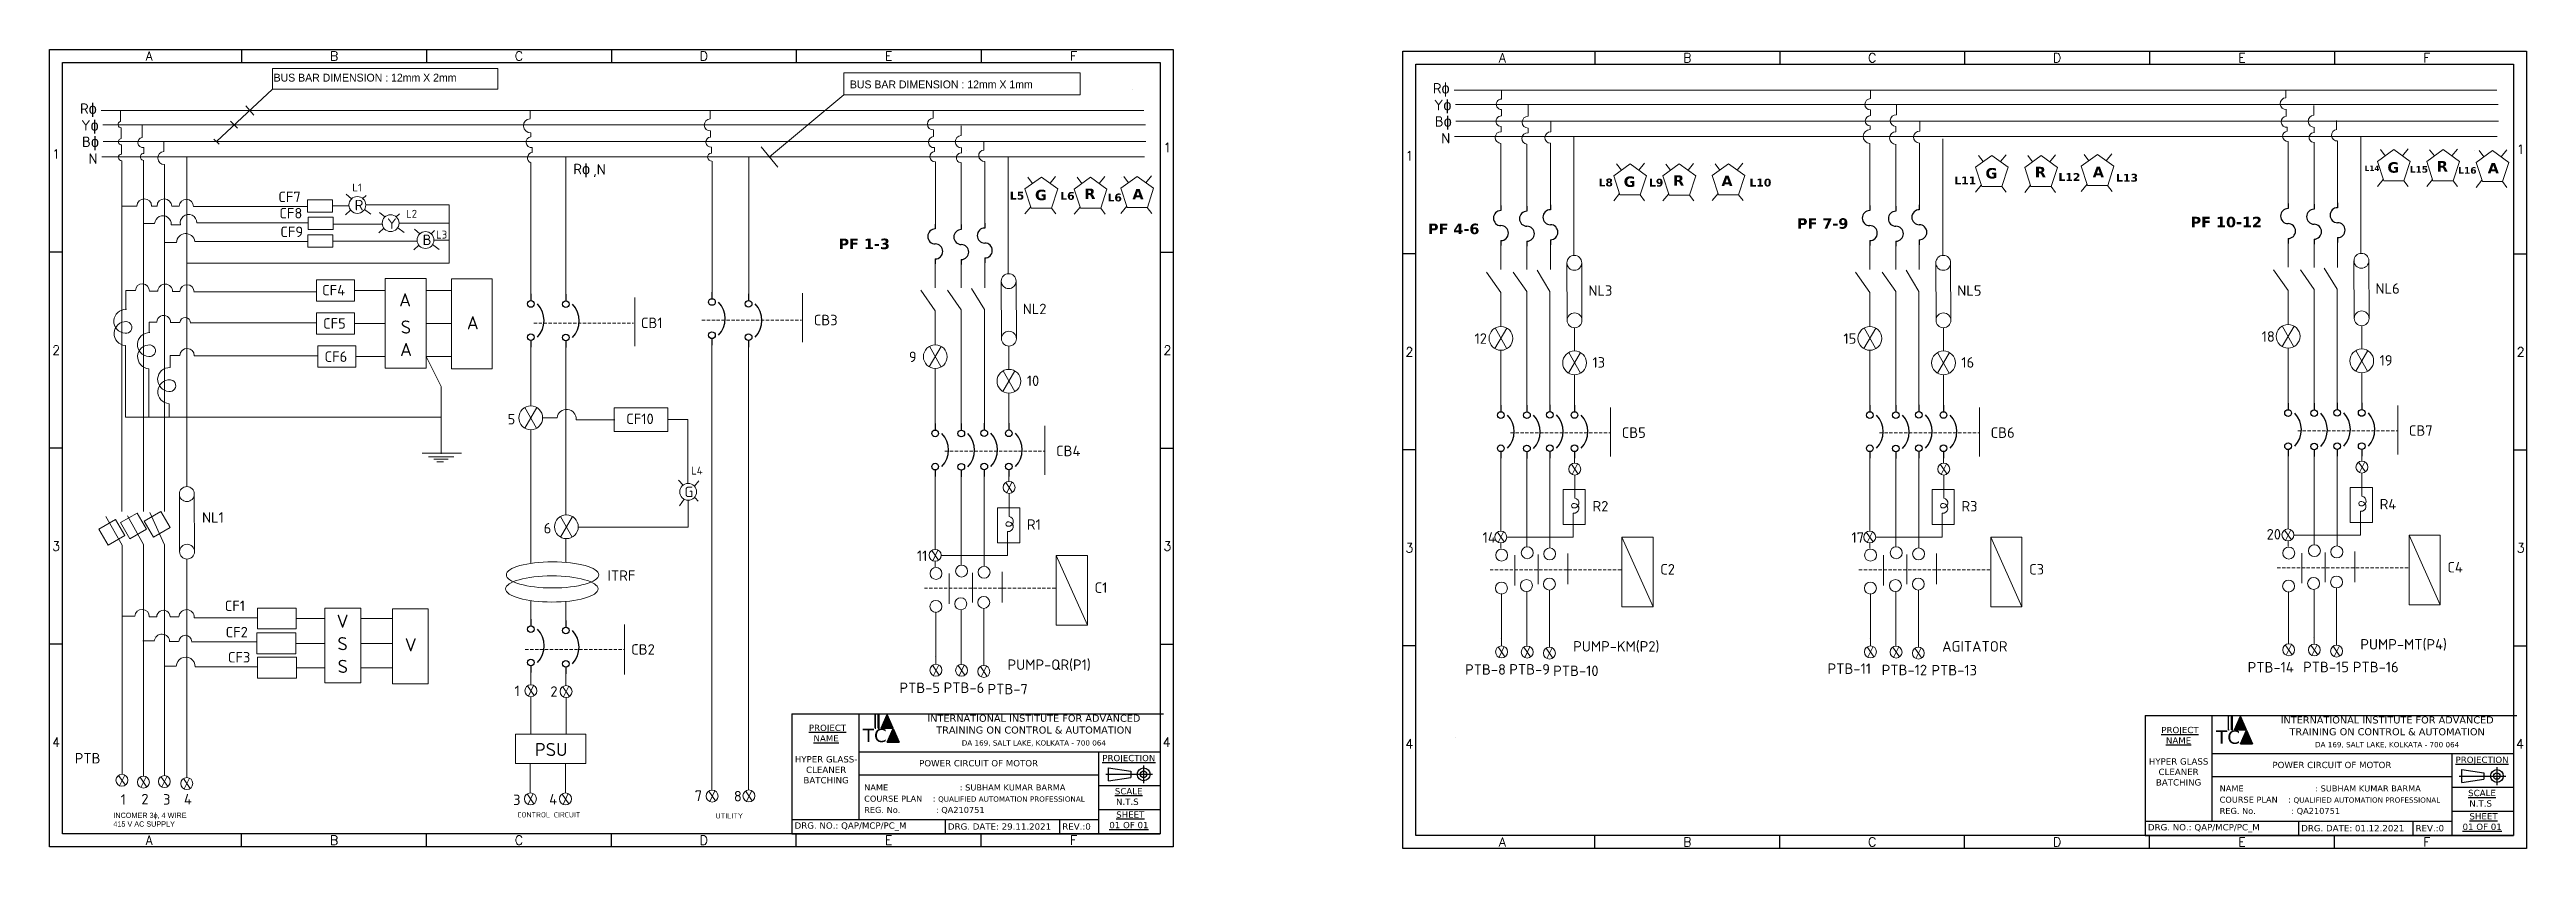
# Model space of a CAD drawing. Header units: millimetres. Extents: x -9791142 to 63260, y -4809864 to 11955173.
# Drawn here: x 38021 to 47472, y -3867 to -818 of the extents above; entities that cross this region are included whole.
import ezdxf
from ezdxf.enums import TextEntityAlignment as Align

# ---------------------------------------------------------------- set-up
doc = ezdxf.new("R2010")
doc.units = ezdxf.units.MM
doc.header["$LTSCALE"] = 5
doc.linetypes.add('DASHED', pattern=[0.75, 0.5, -0.25])
doc.styles.add('style2', font='verdana.ttf')

msp = doc.modelspace()

# ---------------------------------------------------------------- texts
at = {"color": 140, "style": 'style2'}
for p in [(41170.1, -3460.9), (46333.3, -3467.4)]:
    msp.add_text('TC', height=50.87, dxfattribs=at).set_placement(p, align=Align.CENTER)
at = {"color": 2, "char_height": 35, "attachment_point": 5, "style": 'style2'}
for s, insert, width in [('{\\Fromans|c0;A}', (38401.5, -842.5), 705.35), ('{\\Fromans|c0;B}', (39106.9, -842.5), 705.35), ('{\\Fromans|c0;C}', (39812.2, -842.5), 705.35), ('{\\Fromans|c0;D}', (40517.6, -842.5), 705.35), ('{\\Fromans|c0;E}', (41222.9, -842.5), 705.35), ('\\pxqc;{\\Fromans|c0;F}', (41928.3, -842.5), 705.35), ('{\\Fromans|c0;A}', (43564.7, -849), 705.35), ('{\\Fromans|c0;B}', (44270, -849), 705.35), ('{\\Fromans|c0;C}', (44975.4, -849), 705.35), ('{\\Fromans|c0;D}', (45680.7, -849), 705.35), ('{\\Fromans|c0;E}', (46386.1, -849), 705.35), ('\\pxqc;{\\Fromans|c0;F}', (47091.4, -849), 705.35), ('{\\Fromans|c0;1}', (38046.4, -1216.6), 50), ('{\\Fromans|c0;1}', (42286.3, -1191.6), 50), ('{\\Fromans|c0;1}', (43209.5, -1223.2), 50), ('{\\Fromans|c0;1}', (47449.5, -1198.2), 50), ('{\\Fromans|c0;2}', (38046.4, -1964.9), 50), ('{\\Fromans|c0;2}', (42286.3, -1964.9), 50), ('{\\Fromans|c0;2}', (43209.5, -1971.4), 50), ('{\\Fromans|c0;2}', (47449.5, -1971.4), 50), ('{\\Fromans|c0;3}', (38046.4, -2713.1), 50), ('{\\Fromans|c0;3}', (42286.3, -2713.1), 50), ('{\\Fromans|c0;3}', (43209.5, -2719.7), 50), ('{\\Fromans|c0;3}', (47449.5, -2719.7), 50), ('{\\Fromans|c0;4}', (38046.4, -3461.4), 50), ('{\\Fromans|c0;4}', (42283.5, -3461.4), 50), ('{\\Fromans|c0;4}', (43209.5, -3467.9), 50), ('{\\Fromans|c0;4}', (47446.6, -3467.9), 50), ('{\\Fromans|c0;A}', (38401.5, -3835.5), 705.35), ('{\\Fromans|c0;B}', (39106.9, -3835.5), 705.35), ('{\\Fromans|c0;C}', (39812.2, -3835.5), 705.35), ('{\\Fromans|c0;D}', (40517.6, -3835.5), 705.35), ('{\\Fromans|c0;E}', (41222.9, -3835.5), 705.35), ('\\pxqc;{\\Fromans|c0;F}', (41928.3, -3835.5), 705.35), ('{\\Fromans|c0;A}', (43564.7, -3842), 705.35), ('{\\Fromans|c0;B}', (44270, -3842), 705.35), ('{\\Fromans|c0;C}', (44975.4, -3842), 705.35), ('{\\Fromans|c0;D}', (45680.7, -3842), 705.35), ('{\\Fromans|c0;E}', (46386.1, -3842), 705.35), ('\\pxqc;{\\Fromans|c0;F}', (47091.4, -3842), 705.35)]:
    msp.add_mtext(s, dxfattribs=dict(at, insert=insert, width=width))
at = {"lineweight": 9, "ltscale": 5, "attachment_point": 1}
for s, width, insert, char_height in [('BUS BAR DIMENSION : 12mm X 2mm', 875.322, (38876.3, -909.9), 30), ('BUS BAR DIMENSION : 12mm X 1mm', 875.322, (41074.8, -935.7), 30), ('{\\fISOCPEUR|b1|i0|c0|p34;Rɸ}', 22.558, (43299, -945.4), 40), ('{\\fISOCPEUR|b1|i0|c0|p34;Rɸ}', 22.558, (38137.7, -1023.1), 40), ('{\\fISOCPEUR|b1|i0|c0|p34;Yɸ}', 22.558, (43303.1, -1009.3), 40), ('{\\fISOCPEUR|b1|i0|c0|p34;Yɸ}', 22.558, (38141.9, -1087), 40), ('{\\fISOCPEUR|b1|i0|c0|p34;Bɸ}', 22.558, (43306.3, -1071.9), 40), ('{\\fISOCPEUR|b1|i0|c0|p34;Bɸ}', 22.558, (38145, -1149.6), 40), ('{\\fISOCPEUR|b1|i0|c0|p34;N}', 22.558, (38170, -1214.1), 40), ('{\\fISOCPEUR|b1|i0|c0|p34;N}', 22.558, (43331.3, -1136.4), 40), ('{\\fISOCPEUR|b1|i0|c0|p34;Rɸ}', 22.558, (40019.7, -1253.5), 40), ('{\\fISOCPEUR|b1|i0|c0|p34;,N}', 22.558, (40095.2, -1255), 40), ('{\\fVerdana|b1|i0|c0|p34;L8}', 51.97, (43931.3, -1310), 30), ('{\\fVerdana|b1|i0|c0|p34;G}', 72.089, (44027.3, -1302), 40), ('{\\fVerdana|b1|i0|c0|p34;L9}', 51.97, (44123.6, -1310.7), 30), ('{\\fVerdana|b1|i0|c0|p34;R}', 72.089, (44215.6, -1297.5), 40), ('{\\fVerdana|b1|i0|c0|p34;A}', 72.089, (44400.2, -1298.9), 40), ('{\\fVerdana|b1|i0|c0|p34;L10}', 51.97, (44507.2, -1310.4), 30), ('{\\fVerdana|b1|i0|c0|p34;L11}', 51.97, (45288.5, -1302.4), 30), ('{\\fVerdana|b1|i0|c0|p34;G}', 72.089, (45407.6, -1269.8), 40), ('{\\fVerdana|b1|i0|c0|p34;R}', 72.089, (45595.9, -1265.2), 40), ('{\\fVerdana|b1|i0|c0|p34;L12}', 51.97, (45686.1, -1289.1), 30), ('{\\fVerdana|b1|i0|c0|p34;A}', 72.089, (45816.9, -1265), 40), ('{\\fVerdana|b1|i0|c0|p34;L13}', 51.97, (45906.1, -1292), 30), ('{\\fVerdana|b1|i0|c0|p34;L14}', 51.97, (46854.7, -1260.7), 20), ('{\\fVerdana|b1|i0|c0|p34;G}', 72.089, (46941.1, -1247.6), 40), ('{\\fVerdana|b1|i0|c0|p34;L15}', 51.97, (47026.5, -1262.6), 25), ('{\\fVerdana|b1|i0|c0|p34;R}', 72.089, (47129.4, -1243.1), 40), ('{\\fVerdana|b1|i0|c0|p34;L16}', 51.97, (47211.5, -1266.4), 25), ('{\\fVerdana|b1|i0|c0|p34;A}', 72.089, (47323.8, -1250.1), 40), ('{\\fISOCPEUR|b1|i0|c0|p34;CF7}', 22.558, (38894.4, -1360.1), 40), ('{\\fISOCPEUR|b1|i0|c0|p34;L1}', 66.683, (39176.5, -1329.4), 30), ('{\\fISOCPEUR|b1|i0|c0|p34;R}', 22.558, (39185.6, -1391.1), 40), ('{\\fVerdana|b1|i0|c0|p34;L5}', 51.97, (41685.2, -1360.5), 30), ('{\\fVerdana|b1|i0|c0|p34;G}', 72.089, (41781.2, -1352.6), 40), ('{\\fVerdana|b1|i0|c0|p34;L6}', 51.97, (41877.5, -1361.2), 30), ('{\\fVerdana|b1|i0|c0|p34;R}', 72.089, (41969.4, -1348), 40), ('{\\fVerdana|b1|i0|c0|p34;L6}', 51.97, (42057.9, -1367.3), 30), ('{\\fVerdana|b1|i0|c0|p34;A}', 72.089, (42152.9, -1349.3), 40), ('{\\fISOCPEUR|b1|i0|c0|p34;CF8}', 22.558, (38898.3, -1422.2), 40), ('{\\fISOCPEUR|b1|i0|c0|p34;CF9}', 22.558, (38901.9, -1493.3), 40), ('{\\fISOCPEUR|b1|i0|c0|p34;Y}', 22.558, (39309.5, -1462.1), 40), ('{\\fISOCPEUR|b1|i0|c0|p34;L2}', 66.683, (39381.5, -1429.3), 30), ('{\\fISOCPEUR|b1|i0|c0|p34;L3}', 66.683, (39495.8, -1509.1), 30), ('{\\fVerdana|b1|i0|c0|p34;PF 4-6}', 334.848, (43280.7, -1482), 40), ('{\\fVerdana|b1|i0|c0|p34;PF 7-9}', 334.848, (44688.4, -1461.5), 40), ('{\\fVerdana|b1|i0|c0|p34;PF 10-12}', 334.848, (46190.3, -1456.1), 40), ('{\\fISOCPEUR|b1|i0|c0|p34;B}', 22.558, (39444.7, -1524), 40), ('{\\fVerdana|b1|i0|c0|p34;PF 1-3}', 334.848, (41031.8, -1539.4), 40), ('{\\fISOCPEUR|b1|i0|c0|p34;CF4}', 22.558, (39061.4, -1715.9), 40), ('{\\fISOCPEUR|b1|i0|c0|p34;A}', 22.558, (39355.4, -1748), 50), ('{\\fISOCPEUR|b1|i0|c0|p34;NL2}', 22.558, (41734.4, -1787.6), 40), ('{\\fISOCPEUR|b1|i0|c0|p34;NL3}', 22.558, (43892.5, -1717.6), 40), ('{\\fISOCPEUR|b1|i0|c0|p34;NL5}', 22.558, (45300, -1717.6), 40), ('{\\fISOCPEUR|b1|i0|c0|p34;NL6}', 22.558, (46895.7, -1709.9), 40), ('{\\fISOCPEUR|b1|i0|c0|p34;CF5}', 22.558, (39065, -1843), 40), ('{\\fISOCPEUR|b1|i0|c0|p34;S}', 22.558, (39361.3, -1851.7), 50), ('{\\fISOCPEUR|b1|i0|c0|p34;A}', 22.558, (39613.6, -1835.3), 50), ('{\\fISOCPEUR|b1|i0|c0|p34;CB1}', 22.558, (40277.6, -1841), 40), ('{\\fISOCPEUR|b1|i0|c0|p34;CB3}', 22.558, (40937.2, -1830), 40), ('{\\fISOCPEUR|b1|i0|c0|p34;CF6}', 22.558, (39070.7, -1969.8), 40), ('{\\fISOCPEUR|b1|i0|c0|p34;A}', 22.558, (39359, -1937.2), 50), ('{\\fISOCPEUR|b1|i0|c0|p34;9}', 22.558, (41300, -1970.7), 40), ('{\\fISOCPEUR|b1|i0|c0|p34;12}', 22.558, (43458.1, -1900.8), 40), ('{\\fISOCPEUR|b1|i0|c0|p34;15}', 22.558, (44865.6, -1900.8), 40), ('{\\fISOCPEUR|b1|i0|c0|p34;18}', 22.558, (46461.3, -1893), 40), ('{\\fISOCPEUR|b1|i0|c0|p34;19}', 22.558, (46911.2, -1984), 40), ('{\\fISOCPEUR|b1|i0|c0|p34;10}', 22.558, (41749.9, -2061.7), 40), ('{\\fISOCPEUR|b1|i0|c0|p34;13}', 22.558, (43908, -1991.7), 40), ('{\\fISOCPEUR|b1|i0|c0|p34;16}', 22.558, (45315.5, -1991.7), 40), ('{\\fISOCPEUR|b1|i0|c0|p34;5}', 22.558, (39769.1, -2208.3), 40), ('{\\fISOCPEUR|b1|i0|c0|p34;CF10}', 22.558, (40221.7, -2207.1), 40), ('{\\fISOCPEUR|b1|i0|c0|p34;CB5}', 22.558, (44019.7, -2259.8), 40), ('{\\fISOCPEUR|b1|i0|c0|p34;CB6}', 22.558, (45427.2, -2259.8), 40), ('{\\fISOCPEUR|b1|i0|c0|p34;CB7}', 22.558, (47022.9, -2252), 40), ('{\\fISOCPEUR|b1|i0|c0|p34;CB4}', 22.558, (41861.6, -2329.7), 40), ('{\\fISOCPEUR|b1|i0|c0|p34;L4}', 66.683, (40469.2, -2409.8), 30), ('{\\fISOCPEUR|b1|i0|c0|p34;G}', 22.558, (40443.7, -2485.9), 40), ('{\\fISOCPEUR|b1|i0|c0|p34;R2}', 22.558, (43908.4, -2540.7), 40), ('{\\fISOCPEUR|b1|i0|c0|p34;R3}', 22.558, (45315.9, -2540.7), 40), ('{\\fISOCPEUR|b1|i0|c0|p34;R4}', 22.558, (46911.6, -2532.9), 40), ('{\\fISOCPEUR|b1|i0|c0|p34;NL1}', 22.558, (38603.1, -2583.4), 40), ('{\\fISOCPEUR|b1|i0|c0|p34;6}', 22.558, (39906.8, -2624.7), 40), ('{\\fISOCPEUR|b1|i0|c0|p34;R1}', 22.558, (41750.3, -2610.6), 40), ('{\\fISOCPEUR|b1|i0|c0|p34;11}', 22.558, (41330.7, -2729.8), 40), ('{\\fISOCPEUR|b1|i0|c0|p34;14}', 22.558, (43488.8, -2659.9), 40), ('{\\fISOCPEUR|b1|i0|c0|p34;17}', 22.558, (44896.3, -2659.9), 40), ('{\\fISOCPEUR|b1|i0|c0|p34;20}', 22.558, (46480.3, -2647.8), 40), ('{\\fISOCPEUR|b1|i0|c0|p34;ITRF}', 22.558, (40150.4, -2805.3), 40), ('{\\fISOCPEUR|b1|i0|c0|p34;C2}', 22.558, (44166.7, -2781.4), 40), ('{\\fISOCPEUR|b1|i0|c0|p34;C3}', 22.558, (45574.2, -2781.4), 40), ('{\\fISOCPEUR|b1|i0|c0|p34;C4}', 22.558, (47169.9, -2773.7), 40), ('{\\fISOCPEUR|b1|i0|c0|p34;CF1}', 22.558, (38690, -2920.8), 40), ('{\\fISOCPEUR|b1|i0|c0|p34;C1}', 22.558, (42008.6, -2851.4), 40), ('{\\fISOCPEUR|b1|i0|c0|p34;CF2}', 22.558, (38693.2, -3021.3), 40), ('{\\fISOCPEUR|b1|i0|c0|p34;V}', 22.558, (39116.9, -2974.7), 50), ('{\\fISOCPEUR|b1|i0|c0|p34;CF3}', 22.558, (38701.8, -3117.2), 40), ('{\\fISOCPEUR|b1|i0|c0|p34;S}', 22.558, (39119.8, -3060.2), 50), ('{\\fISOCPEUR|b1|i0|c0|p34;V}', 22.558, (39376.9, -3064.7), 50), ('{\\fISOCPEUR|b1|i0|c0|p34;CB2}', 22.558, (40240.5, -3087.2), 40), ('{\\fISOCPEUR|b1|i0|c0|p34;PUMP-KM(P2)}', 40, (43834.6, -3075.6), 40), ('{\\fISOCPEUR|b1|i0|c0|p34;AGITATOR}', 40, (45242.1, -3075.6), 40), ('{\\fISOCPEUR|b1|i0|c0|p34;PUMP-MT(P4)}', 40, (46837.8, -3067.8), 40), ('{\\fISOCPEUR|b1|i0|c0|p34;S}', 22.558, (39120.6, -3146.9), 50), ('{\\fISOCPEUR|b1|i0|c0|p34;PUMP-QR(P1)}', 40, (41676.5, -3145.5), 40), ('{\\fISOCPEUR|b1|i0|c0|p34;PTB-8}', 22.558, (43422, -3163.8), 40), ('{\\fISOCPEUR|b1|i0|c0|p34;PTB-9}', 22.558, (43590.7, -3163.3), 40), ('{\\fISOCPEUR|b1|i0|c0|p34;PTB-10}', 22.558, (43758.1, -3168.8), 40), ('{\\fISOCPEUR|b1|i0|c0|p34;PTB-11}', 22.558, (44805, -3160.7), 40), ('{\\fISOCPEUR|b1|i0|c0|p34;PTB-12}', 22.558, (45011.6, -3165.7), 40), ('{\\fISOCPEUR|b1|i0|c0|p34;PTB-13}', 22.558, (45201.2, -3166.4), 40), ('{\\fISOCPEUR|b1|i0|c0|p34;PTB-14}', 22.558, (46407.9, -3155.4), 40), ('{\\fISOCPEUR|b1|i0|c0|p34;PTB-15}', 22.558, (46619.4, -3154.3), 40), ('{\\fISOCPEUR|b1|i0|c0|p34;PTB-16}', 22.558, (46809.1, -3154.5), 40), ('{\\fISOCPEUR|b1|i0|c0|p34;1}', 22.558, (39795.9, -3245.2), 40), ('{\\fISOCPEUR|b1|i0|c0|p34;2}', 22.558, (39932.2, -3247.9), 40), ('{\\fISOCPEUR|b1|i0|c0|p34;PTB-5}', 22.558, (41263.9, -3233.8), 40), ('{\\fISOCPEUR|b1|i0|c0|p34;PTB-6}', 22.558, (41432.6, -3233.3), 40), ('{\\fISOCPEUR|b1|i0|c0|p34;PTB-7}', 22.558, (41600, -3238.7), 40), ('{\\fISOCPEUR|b1|i0|c0|p34;PSU}', 22.558, (39873.4, -3464.3), 50), ('{\\fISOCPEUR|b1|i0|c0|p34;PTB}', 22.558, (38117.4, -3502.6), 40), ('{\\fISOCPEUR|b1|i0|c0|p34;1}', 22.558, (38293, -3659.7), 40), ('{\\fISOCPEUR|b1|i0|c0|p34;2}', 22.558, (38371.7, -3658.4), 40), ('{\\fISOCPEUR|b1|i0|c0|p34;3}', 22.558, (38454.5, -3659.8), 40), ('{\\fISOCPEUR|b1|i0|c0|p34;4}', 22.558, (38534.2, -3659), 40), ('{\\fISOCPEUR|b1|i0|c0|p34;3}', 22.558, (39790.1, -3661.3), 40), ('{\\fISOCPEUR|b1|i0|c0|p34;4}', 22.558, (39927.7, -3659.4), 40), ('{\\fISOCPEUR|b1|i0|c0|p34;7}', 22.558, (40483, -3645.5), 40), ('{\\fISOCPEUR|b1|i0|c0|p34;8}', 22.558, (40632.4, -3647.4), 40), ('INCOMER 3{\\fISOCPEUR|b0|i0|c0|p34;ɸ}, 4 WIRE\\P415 V AC SUPPLY', 364.261, (38264.8, -3730.3), 20), ('{\\fISOCPEUR|b0|i0|c0|p34;CONTROL CIRCUIT}', 364.261, (39806.1, -3728.4), 20), ('{\\fISOCPEUR|b1|i0|c0|p34;UTILITY}', 228.063, (40562.8, -3732.5), 20)]:
    msp.add_mtext_dynamic_manual_height_columns(s, width=width, gutter_width=12.5, heights=[0], dxfattribs=dict(at, insert=insert, char_height=char_height))
at = {"color": 211, "char_height": 24, "style": 'style2'}
for s, insert, width, attachment_point in [('\\pxqc;\\P {\\LPROJECT\\PNAME} \\P\\PHYPER GLASS-\\PCLEANER \\PBATCHING', (40856.8, -3486.8), 254.85, 4), ('\\pxqc;\\P {\\LPROJECT\\PNAME} \\P\\PHYPER GLASS CLEANER BATCHING', (46016.9, -3495), 254.85, 4), ('\\pxqc;POWER CIRCUIT OF MOTOR', (41566, -3541.9), 914.86, 5), ('\\pxqc;{\\LPROJECTION} ', (42139.1, -3525.2), 235, 5), ('\\pxqc;POWER CIRCUIT OF MOTOR', (46729.2, -3548.5), 914.86, 5), ('\\pxqc;{\\LPROJECTION} ', (47302.2, -3531.7), 235, 5), (' {\\LSCALE} \\PN.T.S\\P ', (42133.5, -3688.8), 235, 5), (' {\\LSCALE} \\PN.T.S\\P ', (47296.7, -3695.4), 235, 5), (' DRG. NO.: QAP/MCP/PC_M', (40853.7, -3783.4), 579.277, 4), (' DRG. DATE: 29.11.2021', (41438.6, -3783.4), 457.43, 4), (' REV.:0 ', (41874.9, -3783.4), 457.43, 4), (' {\\LSHEET\\P01 OF 01\\P} ', (42139.5, -3777.9), 235, 5), (' DRG. NO.: QAP/MCP/PC_M', (46016.9, -3789.9), 579.277, 4), (' DRG. DATE: 01.12.2021', (46601.7, -3789.9), 457.43, 4), (' REV.:0 ', (47038, -3789.9), 457.43, 4), (' {\\LSHEET\\P01 OF 01\\P} ', (47302.6, -3784.4), 235, 5)]:
    msp.add_mtext(s, dxfattribs=dict(at, insert=insert, width=width, attachment_point=attachment_point))
at = {"color": 140, "width": 963.119, "attachment_point": 2, "style": 'style2'}
for s, insert, char_height in [('INTERNATIONAL INSTITUTE FOR ADVANCED\\PTRAINING ON CONTROL & AUTOMATION', (41776.9, -3356.4), 27), ('INTERNATIONAL INSTITUTE FOR ADVANCED\\PTRAINING ON CONTROL & AUTOMATION', (46940, -3362.9), 27), ('DA 169, SALT LAKE, KOLKATA - 700 064', (41776.9, -3454.1), 20), ('DA 169, SALT LAKE, KOLKATA - 700 064', (46940, -3460.6), 20)]:
    msp.add_mtext(s, dxfattribs=dict(at, insert=insert, char_height=char_height))
at = {"color": 211, "char_height": 22.8, "width": 1173.883, "attachment_point": 4, "line_spacing_factor": 1.125, "style": 'style2'}
for insert in [(41038.3, -3679), (46209.7, -3682.8)]:
    msp.add_mtext('^INAME^I^I^I: SUBHAM KUMAR BARMA\\P^ICOURSE PLAN    : {\\H0.87719x;QUALIFIED AUTOMATION PROFESSIONAL}              \\P^IREG. No.^I^I: QA210751', dxfattribs=dict(at, insert=insert))

# ---------------------------------------------------------------- blocks, each defined once
blk = doc.blocks.new('Fuse')
at = {"color": 7}
for p, q in [((0, 0), (0.05, 0)), ((0.35, 0), (0.4, 0))]:
    blk.add_line(p, q, dxfattribs=at)
for centre, start, end in [((0.125, 0), 180, 0), ((0.275, 0), 0, 180)]:
    blk.add_arc(centre, 0.075, start, end, dxfattribs=at)
blk = doc.blocks.new('Circuit Breaker')
at = {"color": 7}
for p, q in [((0, 0), (0.049999, 0)), ((0.349999, 0), (0.399999, 0))]:
    blk.add_line(p, q, dxfattribs=at)
for centre in [(0.074999, 0), (0.324999, 0)]:
    blk.add_circle(centre, 0.025, dxfattribs=at)
blk.add_arc((0.199999, -0.081249), 0.18125, 46.39717, 133.6028, dxfattribs=at)

# ---------------------------------------------------------------- hatches: boundary and pattern name
h = msp.add_hatch(color=140)
h.paths.add_polyline_path([(41174.2, -3355.8), (41171.2, -3355.8), (41171.2, -3408.1), (41174.2, -3408.1)])
h.paths.add_polyline_path([(41186.4, -3355.8), (41183.4, -3355.8), (41183.4, -3408.1), (41186.4, -3408.1)])
for color, points in [(2, [(41217.1, -3355.8), (41194, -3408.1), (41240.1, -3408.1)]), (2, [(46380.2, -3362.3), (46357.2, -3414.7), (46403.2, -3414.7)]), (1, [(41240.5, -3409.1), (41217.5, -3461.4), (41263.5, -3461.4)]), (1, [(46403.6, -3415.6), (46380.6, -3468), (46426.6, -3468)])]:
    msp.add_hatch(color=color).paths.add_polyline_path(points)
h = msp.add_hatch(color=140)
h.paths.add_polyline_path([(46337.3, -3362.3), (46334.3, -3362.3), (46334.3, -3414.7), (46337.3, -3414.7)])
h.paths.add_polyline_path([(46349.6, -3362.3), (46346.6, -3362.3), (46346.6, -3414.7), (46349.6, -3414.7)])

# ---------------------------------------------------------------- linework, layer by layer
at = {"color": 6}
for p, q in [((38754.2, -817.5), (38754.2, -867.5)), ((39459.6, -817.5), (39459.6, -867.5)), ((40164.9, -817.5), (40164.9, -867.5)), ((40870.3, -817.5), (40870.3, -867.5)), ((41575.6, -817.5), (41575.6, -867.5)), ((43917.3, -824), (43917.3, -874)), ((44622.7, -824), (44622.7, -874)), ((45328, -824), (45328, -874)), ((46033.4, -824), (46033.4, -874)), ((46738.7, -824), (46738.7, -874)), ((38071.4, -1590.8), (38021.4, -1590.8)), ((42258.5, -1590.8), (42308.2, -1590.8)), ((43234.5, -1597.3), (43184.5, -1597.3)), ((47421.6, -1597.3), (47471.3, -1597.3)), ((38071.4, -2339), (38021.4, -2339)), ((42258.5, -2339), (42308.5, -2339)), ((43234.5, -2345.5), (43184.5, -2345.5)), ((47421.6, -2345.5), (47471.6, -2345.5)), ((38071.4, -3087.3), (38021.4, -3087.3)), ((42258.5, -3087.3), (42308.5, -3087.3)), ((43234.5, -3093.8), (43184.5, -3093.8)), ((47421.6, -3093.8), (47471.6, -3093.8)), ((38754.2, -3860.5), (38754.2, -3810.5)), ((39459.6, -3860.5), (39459.6, -3810.5)), ((40164.9, -3860.5), (40164.9, -3810.5)), ((40870.3, -3860.5), (40870.3, -3810.5)), ((41575.6, -3860.5), (41575.6, -3810.5)), ((43917.3, -3867), (43917.3, -3817)), ((44622.7, -3867), (44622.7, -3817)), ((45328, -3867), (45328, -3817)), ((46033.4, -3867), (46033.4, -3817)), ((46738.7, -3867), (46738.7, -3817))]:
    msp.add_line(p, q, dxfattribs=at)
at = {"lineweight": 9, "ltscale": 5}
for p, q in [((38872.5, -968.4), (38658.4, -1169.1)), ((38770.5, -1032.3), (38800.2, -1068)), ((41052.2, -990.6), (40768.4, -1227.7)), ((42153.3, -972), (42153.3, -972)), ((42153.3, -972), (42153.3, -972)), ((43380.2, -972.5), (47358.3, -972.5)), ((43385.8, -1027.7), (47363.9, -1027.7)), ((43561.5, -1006.8), (43561.5, -972.5)), ((43662.9, -1054.8), (43662.9, -1027.7)), ((44969.4, -1005), (44969.4, -972.5)), ((45068, -1048.1), (45068, -1027.7)), ((46526.1, -972.5), (46553.4, -972.5)), ((46553.4, -972.5), (46553.4, -1001.7)), ((46660.9, -1031.2), (46660.9, -1067.5)), ((38218.9, -1050.2), (42197, -1050.2)), ((38224.5, -1105.4), (42202.6, -1105.4)), ((38292.4, -1050.2), (38292.4, -1092.5)), ((38295.1, -1116.1), (38295.1, -1157.5)), ((38374.9, -1105.4), (38374.9, -1153.6)), ((38711.7, -1091), (38738.6, -1117.3)), ((38738.6, -1117.3), (38738.6, -1117.3)), ((39854.6, -1050.2), (39854.6, -1081.4)), ((40541.9, -1050.2), (40541.9, -1082)), ((40541.9, -1082), (40541.9, -1082)), ((40543.5, -1128.4), (40543.5, -1151.6)), ((41364.8, -1050.2), (41392.1, -1050.2)), ((41392.1, -1050.2), (41392.1, -1079.4)), ((41394.2, -1124.3), (41394.2, -1149.3)), ((41499.6, -1108.9), (41499.6, -1145.2)), ((43387.3, -1091.4), (47365.4, -1091.4)), ((43559.8, -1131.2), (43559.8, -1111.1)), ((43560.6, -1070.8), (43560.6, -1046.9)), ((43560.6, -1046.9), (43560.6, -1046.9)), ((43662.3, -1136.1), (43662.3, -1117.5)), ((43662.9, -1072.4), (43662.9, -1054.8)), ((43662.9, -1054.8), (43662.9, -1054.8)), ((43749.1, -1131.9), (43749.1, -1091.4)), ((44968.2, -1123.1), (44968.2, -1109.3)), ((44968.8, -1069.9), (44968.8, -1048.2)), ((44968.8, -1048.2), (44968.8, -1048.2)), ((45065.6, -1131.2), (45065.6, -1111.1)), ((45068, -1066.6), (45068, -1048.1)), ((45157.1, -1128.9), (45157.1, -1091.4)), ((46555.4, -1046.6), (46555.4, -1071.6)), ((46559.1, -1114.4), (46559.1, -1129)), ((46661.5, -1114.1), (46661.5, -1135)), ((46746.8, -1089), (46746.8, -1124.3)), ((38220.4, -1227.7), (42198.5, -1227.7)), ((38226, -1169.1), (42204.1, -1169.1)), ((38295.8, -1181.2), (38295.8, -1216.6)), ((38380.5, -1191.5), (38380.5, -1214.3)), ((38380.5, -1214.3), (38380.5, -1214.3)), ((38445.8, -1208), (38445.8, -1208)), ((38457.6, -1168.1), (38457.6, -1207.1)), ((38545, -1227.7), (38545, -2486)), ((38638.9, -1169.1), (38830.7, -1169.1)), ((38647.8, -1159.6), (38669, -1178.2)), ((38658.4, -1169.1), (38658.4, -1169.1)), ((38669, -1178.2), (38669, -1178.2)), ((39857.5, -1135.4), (39857.5, -1150.7)), ((39862.9, -1191.7), (39862.9, -1210.5)), ((39991, -1227.7), (39991, -1227.7)), ((39991, -1227.7), (39991, -1753)), ((40546.4, -1190.3), (40546.4, -1212.8)), ((40688.9, -1227.7), (40688.9, -1753.3)), ((40736.2, -1188.8), (40800.6, -1266.7)), ((40768.4, -1227.7), (40768.4, -1227.7)), ((41397.8, -1192.1), (41397.8, -1206.7)), ((41468, -1209.2), (41468, -1209.2)), ((41500.2, -1191.8), (41500.2, -1212.7)), ((41519.5, -1204.4), (41519.5, -1204.4)), ((41585.5, -1166.7), (41585.5, -1202)), ((41678.9, -1228.2), (41678.9, -1482.8)), ((43381.7, -1150), (47359.8, -1150)), ((43559.1, -1175.9), (43559.1, -1413.6)), ((43658.1, -1179.3), (43658.1, -1415.8)), ((43747.8, -1175.1), (43747.8, -1410.4)), ((43837, -1158.3), (43837, -1150)), ((43837, -1158.3), (43837, -1412.8)), ((44966.6, -1175.9), (44966.6, -1413.6)), ((45065.6, -1179.3), (45065.6, -1415.8)), ((45155.3, -1175.1), (45155.3, -1410.4)), ((45244.5, -1158.3), (45244.5, -1412.8)), ((45398.6, -1245.5), (45380.7, -1221.8)), ((45380.7, -1221.8), (45380.7, -1221.8)), ((45465, -1245.5), (45486.4, -1219.3)), ((45486.4, -1219.3), (45486.4, -1219.3)), ((45586.6, -1246.1), (45568.6, -1222.4)), ((45568.6, -1222.4), (45568.6, -1222.4)), ((45653, -1246), (45674.4, -1219.9)), ((45802, -1241.8), (45784, -1218.1)), ((45868.4, -1241.8), (45889.8, -1215.6)), ((46562.2, -1168.1), (46562.2, -1405.8)), ((46661.3, -1171.6), (46661.3, -1408)), ((46751, -1167.3), (46751, -1402.7)), ((46840.2, -1150.5), (46840.2, -1405.1)), ((46932.1, -1223.4), (46914.2, -1199.7)), ((46914.2, -1199.7), (46914.2, -1199.7)), ((46998.6, -1223.3), (47019.9, -1197.2)), ((47019.9, -1197.2), (47019.9, -1197.2)), ((47120.1, -1223.9), (47102.2, -1200.2)), ((47102.2, -1200.2), (47102.2, -1200.2)), ((47186.5, -1223.8), (47207.9, -1197.7)), ((47271.9, -1201.8), (47271.9, -1201.8)), ((47308.9, -1226.9), (47291, -1203.2)), ((47375.3, -1226.9), (47396.7, -1200.7)), ((38297.4, -1242.1), (38297.4, -2581.1)), ((38380.4, -1240.4), (38380.4, -2581.1)), ((38459.6, -1256.3), (38459.6, -2581.1)), ((39857.3, -1750.5), (39857.2, -1249.9)), ((39857.2, -1249.9), (39857.2, -1249.9)), ((40549, -1743.7), (40548.9, -1243.1)), ((41401, -1245.8), (41401, -1483.5)), ((41500, -1249.3), (41500, -1485.7)), ((41589.7, -1245), (41589.7, -1480.4)), ((41772.2, -1328.3), (41754.3, -1304.6)), ((41754.3, -1304.6), (41754.3, -1304.6)), ((41838.6, -1328.2), (41860, -1302.1)), ((41860, -1302.1), (41860, -1302.1)), ((41960.1, -1328.8), (41942.2, -1305.1)), ((41942.2, -1305.1), (41942.2, -1305.1)), ((42026.6, -1328.8), (42048, -1302.6)), ((42048, -1302.6), (42048, -1302.6)), ((42112, -1306.7), (42112, -1306.7)), ((42137.9, -1326.1), (42120, -1302.4)), ((42204.4, -1326), (42225.7, -1299.9)), ((42225.7, -1299.9), (42225.7, -1299.9)), ((44018.3, -1277.7), (44000.4, -1254)), ((44000.4, -1254), (44000.4, -1254)), ((44084.7, -1277.7), (44106.1, -1251.5)), ((44106.1, -1251.5), (44106.1, -1251.5)), ((44206.2, -1278.3), (44188.3, -1254.6)), ((44188.3, -1254.6), (44188.3, -1254.6)), ((44272.7, -1278.2), (44294.1, -1252.1)), ((44359.3, -1259), (44359.3, -1259)), ((44394.1, -1277.4), (44376.1, -1253.7)), ((44460.5, -1277.4), (44481.9, -1251.2)), ((46902.9, -1340.3), (46925.2, -1313.1)), ((47020.6, -1340.3), (47003.7, -1318.1)), ((47090.9, -1340.8), (47113.1, -1313.7)), ((47208.5, -1340.8), (47191.7, -1318.6)), ((47279.7, -1343.9), (47301.9, -1316.7)), ((47397.3, -1343.9), (47380.5, -1321.6)), ((38297.4, -1415.2), (38354.7, -1415.2)), ((38410.6, -1415.3), (38431.4, -1415.3)), ((38487.4, -1415.7), (38487.4, -1415.7)), ((38487.4, -1415.7), (38516.2, -1415.7)), ((38570.5, -1416.5), (39006.1, -1416.5)), ((39100.6, -1414.6), (39163.1, -1414.6)), ((39153.5, -1369.9), (39173.8, -1387.2)), ((39229.5, -1374.9), (39216.9, -1386.6)), ((39227.9, -1410.9), (39546, -1410.9)), ((39546, -1410.9), (39546, -1632.6)), ((42108.7, -1443), (42131, -1415.8)), ((43559.1, -1413.6), (43559.1, -1413.6)), ((43837, -1412.8), (43837, -1603.3)), ((43989.1, -1394.7), (44011.3, -1367.5)), ((44106.7, -1394.7), (44089.9, -1372.5)), ((44177.1, -1395.2), (44199.3, -1368.1)), ((44294.7, -1395.2), (44277.9, -1373)), ((44364.9, -1394.4), (44387.1, -1367.2)), ((44482.5, -1394.4), (44465.7, -1372.1)), ((44966.6, -1413.6), (44966.6, -1413.6)), ((45244.5, -1412.8), (45244.5, -1603.3)), ((45369.4, -1362.5), (45391.6, -1335.3)), ((45487, -1362.5), (45470.2, -1340.2)), ((45557.4, -1363), (45579.6, -1335.8)), ((45675, -1363), (45658.2, -1340.8)), ((45772.8, -1358.8), (45795, -1331.6)), ((45890.4, -1358.8), (45873.6, -1336.6)), ((46562.2, -1405.8), (46562.2, -1405.8)), ((46840.2, -1405.1), (46840.2, -1595.5)), ((38380.4, -1481.7), (38422.4, -1481.7)), ((38485.8, -1486.3), (38520.8, -1486.3)), ((38583.2, -1478.8), (39008.4, -1478.8)), ((39227.6, -1484), (39102.9, -1484)), ((39169.9, -1430.2), (39150.8, -1448)), ((39150.8, -1448), (39150.8, -1448)), ((39222.8, -1428.3), (39247.4, -1446.4)), ((39227.6, -1484), (39290.1, -1484)), ((39296.9, -1499.6), (39277.8, -1517.3)), ((39280.5, -1439.2), (39300.8, -1456.6)), ((39356.5, -1444.3), (39343.9, -1456)), ((39349.8, -1497.6), (39374.4, -1515.7)), ((39354.9, -1480.2), (39546, -1480.2)), ((39413.4, -1503.7), (39433.7, -1521.1)), ((39489.5, -1508.8), (39476.8, -1520.5)), ((41401, -1483.5), (41401, -1483.5)), ((41678.9, -1482.8), (41678.9, -1673.2)), ((41743, -1445.2), (41765.2, -1418.1)), ((41860.6, -1445.2), (41843.8, -1423)), ((41931, -1445.8), (41953.2, -1418.6)), ((42048.6, -1445.8), (42031.8, -1423.5)), ((42226.4, -1443), (42209.5, -1420.8)), ((38459.6, -1554.1), (38505.7, -1554.1)), ((38576.2, -1549.8), (39007.2, -1549.8)), ((39101.8, -1548.4), (39360.9, -1548.4)), ((39277.8, -1517.3), (39277.8, -1517.3)), ((39360.5, -1548.5), (39423, -1548.5)), ((39429.9, -1564.1), (39410.8, -1581.8)), ((39410.8, -1581.8), (39410.8, -1581.8)), ((39482.7, -1562.1), (39507.4, -1580.2)), ((39487.8, -1544.7), (39546, -1544.7)), ((43558.8, -1565.9), (43558.8, -1656.6)), ((43658.1, -1568.1), (43658.1, -1657.3)), ((43747.7, -1562.4), (43747.7, -1657.3)), ((44966.3, -1565.9), (44966.3, -1656.6)), ((45065.6, -1568.1), (45065.6, -1657.3)), ((45155.2, -1562.4), (45155.2, -1657.3)), ((46562, -1558.2), (46562, -1648.8)), ((46661.3, -1560.4), (46661.3, -1649.5)), ((46750.9, -1554.6), (46750.9, -1649.5)), ((39546, -1632.6), (38545, -1632.6)), ((41400.7, -1635.9), (41400.7, -1726.5)), ((41500, -1638.1), (41500, -1727.2)), ((41589.6, -1632.3), (41589.6, -1727.2)), ((43558.7, -1745.1), (43503.7, -1666.7)), ((43503.7, -1666.7), (43503.7, -1666.7)), ((43658.1, -1741.6), (43605.8, -1666.7)), ((43605.8, -1666.7), (43605.8, -1666.7)), ((43658.1, -1657.3), (43658.1, -1657.3)), ((43746, -1740.5), (43697, -1660.3)), ((43747.7, -1657.3), (43747.7, -1657.3)), ((43810.4, -1631.7), (43811.3, -1851.3)), ((43867.2, -1631.7), (43868.1, -1851.2)), ((44966.2, -1745.1), (44911.2, -1666.7)), ((44911.2, -1666.7), (44911.2, -1666.7)), ((45065.6, -1741.6), (45013.3, -1666.7)), ((45013.3, -1666.7), (45013.3, -1666.7)), ((45065.6, -1657.3), (45065.6, -1657.3)), ((45153.5, -1740.5), (45104.5, -1660.3)), ((45155.2, -1657.3), (45155.2, -1657.3)), ((45217.9, -1631.7), (45218.8, -1851.3)), ((45274.7, -1631.7), (45275.6, -1851.2)), ((46561.9, -1737.3), (46506.9, -1658.9)), ((46506.9, -1658.9), (46506.9, -1658.9)), ((46661.3, -1733.9), (46609, -1658.9)), ((46609, -1658.9), (46609, -1658.9)), ((46661.3, -1649.5), (46661.3, -1649.5)), ((46749.2, -1732.7), (46700.2, -1652.6)), ((46750.9, -1649.5), (46750.9, -1649.5)), ((46813.5, -1623.9), (46814.5, -1843.6)), ((46870.4, -1623.9), (46871.3, -1843.5)), ((38312.8, -1737.3), (38312.8, -1811.6)), ((38312.8, -1737.3), (38348.7, -1737.3)), ((38402.2, -1739.9), (38434.2, -1739.9)), ((38434.2, -1739.9), (38434.2, -1739.9)), ((38490.5, -1741.6), (38518.4, -1741.6)), ((38518.4, -1741.6), (38518.4, -1741.6)), ((39184.3, -1737.4), (39302.5, -1737.4)), ((39458.6, -1737.4), (39554.6, -1737.4)), ((39991, -1753), (39991, -1753)), ((40254.8, -1763.6), (40254.8, -1950.3)), ((40894.2, -1747.3), (40894.2, -1933.9)), ((41400.6, -1815), (41345.6, -1736.6)), ((41345.6, -1736.6), (41345.6, -1736.6)), ((41500, -1811.6), (41447.7, -1736.6)), ((41447.7, -1736.6), (41447.7, -1736.6)), ((41500, -1727.2), (41500, -1727.2)), ((41587.9, -1810.4), (41538.9, -1730.3)), ((41589.6, -1727.2), (41589.6, -1727.2)), ((41652.3, -1701.6), (41653.2, -1921.3)), ((41709.1, -1701.6), (41710, -1921.2)), ((43558.7, -1745.1), (43558.7, -1874.6)), ((43558.7, -1745.1), (43558.7, -1745.1)), ((43658.1, -1741.6), (43658.1, -1978.4)), ((43746, -1740.5), (43746, -1979.6)), ((44966.2, -1745.1), (44966.2, -1874.6)), ((44966.2, -1745.1), (44966.2, -1745.1)), ((45065.6, -1741.6), (45065.6, -1978.4)), ((45153.5, -1740.5), (45153.5, -1979.6)), ((46561.9, -1737.3), (46561.9, -1866.8)), ((46561.9, -1737.3), (46561.9, -1737.3)), ((46661.3, -1733.9), (46661.3, -1970.7)), ((46749.2, -1732.7), (46749.2, -1971.8)), ((38402.1, -1898.1), (38402.1, -1857.6)), ((38402.1, -1857.6), (38402.1, -1857.6)), ((38402.1, -1857.6), (38430.8, -1857.6)), ((38430.8, -1857.6), (38430.8, -1857.6)), ((38483.3, -1859.9), (38518.9, -1859.9)), ((38559.3, -1860.8), (39041, -1860.8)), ((39041, -1860.8), (39041, -1860.8)), ((39185, -1862.9), (39302.5, -1862.9)), ((39458.6, -1862.9), (39554.6, -1862.9)), ((39554.6, -1862.9), (39554.6, -1862.9)), ((41400.6, -1815), (41400.6, -1944.5)), ((41400.6, -1815), (41400.6, -1815)), ((41500, -1811.6), (41500, -2048.4)), ((41587.9, -1810.4), (41587.9, -2049.5)), ((43581.8, -1880.8), (43536.1, -1959.1)), ((43536.7, -1880.4), (43581.2, -1959.5)), ((43839.7, -1879.7), (43839.7, -1968.3)), ((44989.3, -1880.8), (44943.6, -1959.1)), ((44944.2, -1880.4), (44988.7, -1959.5)), ((45247.2, -1879.7), (45247.2, -1968.3)), ((46585, -1873), (46539.3, -1951.4)), ((46539.9, -1872.7), (46584.4, -1951.7)), ((46842.9, -1872), (46842.9, -1960.5)), ((38310.7, -1946.9), (38310.7, -2220.4)), ((39857.3, -1953.7), (39857.3, -2178)), ((39991.1, -1954.8), (39991.1, -2593.8)), ((40548.8, -1946.3), (40548.8, -3517.2)), ((40688.6, -1953.3), (40688.6, -3521.6)), ((41423.7, -1950.7), (41378, -2029.1)), ((41378.6, -1950.4), (41423.1, -2029.4)), ((41681.6, -1949.7), (41681.6, -2038.2)), ((43558.7, -1919.5), (43558.7, -1920.4)), ((43558.7, -1965.3), (43558.7, -1978.4)), ((43558.7, -1978.4), (43558.7, -1978.4)), ((43558.7, -1978.4), (43558.7, -2175.6)), ((43658.1, -1978.4), (43658.1, -1978.4)), ((43658.1, -1978.4), (43658.1, -2175.6)), ((43746, -1979.6), (43746, -1979.6)), ((43746, -1979.6), (43746, -2175.6)), ((43862.7, -1974.5), (43817, -2052.8)), ((43817.6, -1974.1), (43862.1, -2053.1)), ((44966.2, -1919.5), (44966.2, -1920.4)), ((44966.2, -1965.3), (44966.2, -1978.4)), ((44966.2, -1978.4), (44966.2, -1978.4)), ((44966.2, -1978.4), (44966.2, -2175.6)), ((45065.6, -1978.4), (45065.6, -1978.4)), ((45065.6, -1978.4), (45065.6, -2175.6)), ((45153.5, -1979.6), (45153.5, -1979.6)), ((45153.5, -1979.6), (45153.5, -2175.6)), ((45270.2, -1974.5), (45224.5, -2052.8)), ((45225.1, -1974.1), (45269.6, -2053.1)), ((46561.9, -1911.7), (46561.9, -1912.6)), ((46561.9, -1957.6), (46561.9, -1970.7)), ((46561.9, -1970.7), (46561.9, -1970.7)), ((46561.9, -1970.7), (46561.9, -2167.9)), ((46661.3, -1970.7), (46661.3, -1970.7)), ((46661.3, -1970.7), (46661.3, -2167.9)), ((46749.2, -1971.8), (46749.2, -1971.8)), ((46749.2, -1971.8), (46749.2, -2167.9)), ((46865.9, -1966.7), (46820.2, -2045)), ((46820.8, -1966.4), (46865.3, -2045.4)), ((38400.6, -2036), (38400.6, -2220.4)), ((38481.6, -1985.6), (38519.1, -1985)), ((38481.6, -2031.4), (38481.6, -1985.6)), ((38573.6, -1986.4), (39043.9, -1986.4)), ((39043.9, -1986.4), (39043.9, -1986.4)), ((39189.7, -1989.8), (39302.5, -1989.8)), ((39458.6, -1989.8), (39554.6, -1989.8)), ((39458.6, -1989.8), (39458.6, -1989.8)), ((39458.6, -1989.8), (39515.4, -2103.5)), ((41400.6, -1989.4), (41400.6, -1990.3)), ((41400.6, -2035.3), (41400.6, -2048.4)), ((41400.6, -2048.4), (41400.6, -2048.4)), ((41400.6, -2048.4), (41400.6, -2245.6)), ((41500, -2048.4), (41500, -2048.4)), ((41500, -2048.4), (41500, -2245.6)), ((41587.9, -2049.5), (41587.9, -2049.5)), ((41587.9, -2049.5), (41587.9, -2245.6)), ((41704.6, -2044.4), (41658.9, -2122.7)), ((41659.5, -2044.1), (41704, -2123.1)), ((43839.7, -2013.4), (43839.7, -2013.9)), ((43839.7, -2059), (43839.7, -2175.6)), ((45247.2, -2013.4), (45247.2, -2013.9)), ((45247.2, -2059), (45247.2, -2175.6)), ((46842.9, -2005.6), (46842.9, -2006.1)), ((46842.9, -2051.2), (46842.9, -2167.9)), ((38477.8, -2169.3), (38477.8, -2220.4)), ((39515.4, -2103.5), (39515.4, -2287)), ((41681.6, -2083.3), (41681.6, -2083.8)), ((41681.6, -2128.9), (41681.6, -2245.6)), ((46561.9, -2167.9), (46561.9, -2167.9)), ((46661.3, -2167.9), (46661.3, -2167.9)), ((46749.2, -2167.9), (46749.2, -2167.9)), ((46842.9, -2167.9), (46842.9, -2167.9)), ((38310.7, -2220.4), (38477.8, -2220.4)), ((38400.6, -2220.4), (38400.6, -2220.4)), ((38477.8, -2220.4), (38477.8, -2220.4)), ((38477.8, -2220.4), (39515.4, -2220.4)), ((38477.8, -2220.4), (38477.8, -2220.4)), ((39880.2, -2184.2), (39834.4, -2262.5)), ((39835, -2183.8), (39879.5, -2262.9)), ((39902.6, -2223.3), (39937.5, -2223.3)), ((39937.5, -2223.3), (39958.1, -2223.3)), ((40030.1, -2230.7), (40177.6, -2230.7)), ((40380, -2230.2), (40456.4, -2230.2)), ((40456.4, -2230.2), (40456.4, -2412.5)), ((41400.6, -2245.6), (41400.6, -2245.6)), ((41500, -2245.6), (41500, -2245.6)), ((41587.9, -2245.6), (41587.9, -2245.6)), ((41681.6, -2245.6), (41681.6, -2245.6)), ((41819.3, -2254.2), (41819.3, -2440.9)), ((43558.7, -2175.6), (43558.7, -2175.6)), ((43658.1, -2175.6), (43658.1, -2175.6)), ((43746, -2175.6), (43746, -2175.6)), ((43839.7, -2175.6), (43839.7, -2175.6)), ((43977.4, -2184.3), (43977.4, -2370.9)), ((44966.2, -2175.6), (44966.2, -2175.6)), ((45065.6, -2175.6), (45065.6, -2175.6)), ((45153.5, -2175.6), (45153.5, -2175.6)), ((45247.2, -2175.6), (45247.2, -2175.6)), ((45384.9, -2184.3), (45384.9, -2370.9)), ((46980.6, -2176.5), (46980.6, -2363.2)), ((39442.8, -2358.2), (39593.6, -2358.2)), ((39515.4, -2287), (39515.4, -2287)), ((39515.4, -2287), (39515.4, -2360.2)), ((39515.4, -2360.2), (39515.4, -2360.2)), ((39857.3, -2268.7), (39857.3, -2778.6)), ((39467.1, -2371.7), (39564.4, -2371.7)), ((39487.4, -2381.1), (39542.5, -2381.1)), ((39499.5, -2390.9), (39524.6, -2390.9)), ((40456.5, -2411.3), (40456.5, -2473.5)), ((41400.6, -2447.7), (41400.6, -2656.9)), ((41500.1, -2448.4), (41500.1, -2659.9)), ((41587.7, -2447), (41587.7, -2658.6)), ((41681.6, -2447.5), (41681.6, -2466.7)), ((43558.7, -2377.8), (43558.7, -2586.9)), ((43658.2, -2378.5), (43658.2, -2589.9)), ((43745.8, -2377.1), (43745.8, -2588.7)), ((43827.8, -2400.2), (43853.7, -2437.8)), ((43851.4, -2398.8), (43831.2, -2439.8)), ((43839.7, -2377.6), (43839.7, -2396.8)), ((43839.7, -2396.8), (43839.7, -2396.8)), ((43840.7, -2441.8), (43840.7, -2468.4)), ((43840.7, -2468.4), (43840.7, -2441.8)), ((44966.2, -2377.8), (44966.2, -2586.9)), ((45065.7, -2378.5), (45065.7, -2589.9)), ((45153.3, -2377.1), (45153.3, -2588.7)), ((45235.3, -2400.2), (45261.2, -2437.8)), ((45258.9, -2398.8), (45238.7, -2439.8)), ((45247.2, -2377.6), (45247.2, -2396.8)), ((45247.2, -2396.8), (45247.2, -2396.8)), ((45248.2, -2441.8), (45248.2, -2468.4)), ((45248.2, -2468.4), (45248.2, -2441.8)), ((46561.9, -2370), (46561.9, -2579.2)), ((46661.3, -2370.7), (46661.3, -2582.2)), ((46749, -2369.3), (46749, -2580.9)), ((46831, -2392.5), (46856.9, -2430)), ((46854.5, -2391), (46834.4, -2432)), ((46842.9, -2369.8), (46842.9, -2389)), ((46842.9, -2389), (46842.9, -2389)), ((46843.9, -2434.1), (46843.9, -2460.7)), ((46843.9, -2460.7), (46843.9, -2434.1)), ((38516.8, -2514.4), (38517.7, -2734.1)), ((38573.6, -2514.4), (38574.5, -2733.9)), ((40438.5, -2479.9), (40420.8, -2460.8)), ((40423.2, -2462.1), (40423.2, -2462.1)), ((40442.9, -2534.1), (40424.8, -2558.7)), ((40457.9, -2537.9), (40457.9, -2641.2)), ((40498.9, -2463.5), (40481.5, -2483.8)), ((40496.2, -2540.8), (40484.5, -2528.2)), ((41669.7, -2470.2), (41695.6, -2507.7)), ((41693.2, -2468.7), (41673.1, -2509.7)), ((41681.6, -2466.7), (41681.6, -2466.7)), ((41682.6, -2538.4), (41682.4, -2599.9)), ((41682.6, -2511.8), (41682.6, -2538.4)), ((41682.6, -2538.4), (41682.6, -2511.8)), ((41682.6, -2538.4), (41682.6, -2538.4)), ((43840.7, -2468.4), (43840.6, -2530)), ((43840.6, -2530), (43840.6, -2530)), ((43840.6, -2530), (43840.6, -2530)), ((43840.7, -2468.4), (43840.7, -2468.4)), ((45248.2, -2468.4), (45248.1, -2530)), ((45248.1, -2530), (45248.1, -2530)), ((45248.1, -2530), (45248.1, -2530)), ((45248.2, -2468.4), (45248.2, -2468.4)), ((46843.9, -2460.7), (46843.7, -2522.2)), ((46843.7, -2522.2), (46843.7, -2522.2)), ((46843.7, -2522.2), (46843.7, -2522.2)), ((46843.9, -2460.7), (46843.9, -2460.7)), ((38298.7, -2709.3), (38236.7, -2599.9)), ((38380.2, -2707.1), (38318.2, -2597.8)), ((38318.2, -2597.8), (38318.2, -2597.8)), ((38459.5, -2707.5), (38403.5, -2584.2)), ((38403.5, -2584.2), (38403.5, -2584.2)), ((40016.1, -2600), (39970.3, -2678.3)), ((39970.9, -2599.6), (40015.4, -2678.7)), ((39991.1, -2635.4), (39991.1, -2635.5)), ((40040.5, -2641.2), (40038.5, -2641.2)), ((40038.5, -2641.2), (40038.5, -2641.2)), ((40457.9, -2641.2), (40040.5, -2641.2)), ((41400.6, -2638.9), (41400.6, -2725.3)), ((41682.4, -2599.9), (41682.4, -2599.9)), ((41682.4, -2599.9), (41682.4, -2599.9)), ((43558.7, -2568.9), (43558.7, -2655.4)), ((43558.7, -2586.9), (43558.7, -2586.9)), ((43658.2, -2589.9), (43658.2, -2589.9)), ((43658.2, -2589.9), (43658.2, -2715.7)), ((43745.8, -2588.7), (43745.8, -2588.7)), ((43745.8, -2588.7), (43745.8, -2720.2)), ((43834.9, -2587.5), (43834.9, -2624.1)), ((43834.9, -2624.1), (43834.9, -2679)), ((44966.2, -2568.9), (44966.2, -2655.4)), ((44966.2, -2586.9), (44966.2, -2586.9)), ((45065.7, -2589.9), (45065.7, -2589.9)), ((45065.7, -2589.9), (45065.7, -2715.7)), ((45153.3, -2588.7), (45153.3, -2588.7)), ((45153.3, -2588.7), (45153.3, -2720.2)), ((45242.4, -2587.5), (45242.4, -2624.1)), ((45242.4, -2624.1), (45242.4, -2679)), ((46561.9, -2561.2), (46561.9, -2647.6)), ((46561.9, -2579.2), (46561.9, -2579.2)), ((46661.3, -2582.2), (46661.3, -2582.2)), ((46661.3, -2582.2), (46661.3, -2708)), ((46749, -2580.9), (46749, -2580.9)), ((46749, -2580.9), (46749, -2712.5)), ((46838.1, -2579.8), (46838.1, -2616.3)), ((46838.1, -2616.3), (46838.1, -2671.2)), ((38298.1, -2709), (38298.1, -3584.1)), ((38380.2, -2707.1), (38380.2, -3590.9)), ((38459.5, -2707.5), (38459.5, -3588.2)), ((39991.1, -2684.5), (39991.1, -2774.8)), ((41387.3, -2729.4), (41413.2, -2766.9)), ((41410.9, -2727.9), (41390.8, -2768.9)), ((41400.6, -2656.9), (41400.6, -2656.9)), ((41500.1, -2659.9), (41500.1, -2659.9)), ((41500.1, -2659.9), (41500.1, -2785.7)), ((41587.7, -2658.6), (41587.7, -2658.6)), ((41587.7, -2658.6), (41587.7, -2790.2)), ((41676.8, -2657.5), (41676.8, -2694)), ((41676.8, -2694), (41676.8, -2748.9)), ((43535.6, -2679), (43535.3, -2679)), ((43545.4, -2659.4), (43571.3, -2697)), ((43569, -2658), (43548.9, -2699)), ((43558.7, -2678.7), (43558.7, -2679)), ((43558.9, -2679), (43558.7, -2679)), ((43558.7, -2701), (43558.7, -2722.5)), ((43558.7, -2722.5), (43558.7, -2722.5)), ((43834.9, -2679), (43581.2, -2679)), ((43658.2, -2715.7), (43658.2, -2715.7)), ((43745.8, -2720.2), (43745.8, -2720.2)), ((44020.4, -2678.7), (44139.4, -2945)), ((44943.1, -2679), (44942.8, -2679)), ((44952.9, -2659.4), (44978.8, -2697)), ((44976.5, -2658), (44956.4, -2699)), ((44966.2, -2678.7), (44966.2, -2679)), ((44966.4, -2679), (44966.2, -2679)), ((44966.2, -2701), (44966.2, -2722.5)), ((44966.2, -2722.5), (44966.2, -2722.5)), ((45242.4, -2679), (44988.7, -2679)), ((45065.7, -2715.7), (45065.7, -2715.7)), ((45153.3, -2720.2), (45153.3, -2720.2)), ((45427.9, -2678.7), (45546.9, -2945)), ((46538.7, -2671.2), (46538.5, -2671.2)), ((46548.6, -2651.7), (46574.5, -2689.2)), ((46572.2, -2650.2), (46552.1, -2691.2)), ((46561.9, -2670.9), (46561.9, -2671.2)), ((46562.1, -2671.2), (46561.9, -2671.2)), ((46561.9, -2693.3), (46561.9, -2714.7)), ((46561.9, -2714.7), (46561.9, -2714.7)), ((46838.1, -2671.2), (46584.4, -2671.2)), ((46614.4, -2740.3), (46614.4, -2855)), ((46661.3, -2708), (46661.3, -2708)), ((46703.8, -2737.1), (46703.8, -2850)), ((46749, -2712.5), (46749, -2712.5)), ((46817, -2733.9), (46817, -2850.2)), ((47023.6, -2670.9), (47142.5, -2937.3)), ((38545, -2762.6), (38545, -3596.3)), ((41377.5, -2748.9), (41377.2, -2748.9)), ((41400.6, -2748.6), (41400.6, -2748.9)), ((41400.8, -2748.9), (41400.6, -2748.9)), ((41400.6, -2771), (41400.6, -2792.4)), ((41400.6, -2792.4), (41400.6, -2792.4)), ((41676.8, -2748.9), (41423.1, -2748.9)), ((41453.2, -2818), (41453.2, -2932.7)), ((41500.1, -2785.7), (41500.1, -2785.7)), ((41542.5, -2814.8), (41542.5, -2927.7)), ((41587.7, -2790.2), (41587.7, -2790.2)), ((41655.7, -2811.6), (41655.7, -2927.9)), ((41862.3, -2748.6), (41981.3, -3015)), ((43611.3, -2748), (43611.3, -2862.8)), ((43700.6, -2744.8), (43700.6, -2857.8)), ((43813.8, -2741.7), (43813.8, -2858)), ((44019.5, -2803.8), (44019.5, -2803.8)), ((45018.8, -2748), (45018.8, -2862.8)), ((45108.1, -2744.8), (45108.1, -2857.8)), ((45221.3, -2741.7), (45221.3, -2858)), ((45427, -2803.8), (45427, -2803.8)), ((47022.7, -2796.1), (47022.7, -2796.1)), ((39857.3, -2920.9), (39857.3, -2933.5)), ((39991.1, -2924.1), (39991.1, -2931.8)), ((41542.5, -2927.7), (41542.5, -2927.7)), ((41655.7, -2927.9), (41655.7, -2927.9)), ((41861.4, -2873.8), (41861.4, -2873.8)), ((43561.2, -2893.9), (43561.2, -3093.8)), ((43611.3, -2862.8), (43611.3, -2862.8)), ((43657.8, -2885.4), (43657.8, -3094.4)), ((43700.6, -2857.8), (43700.6, -2857.8)), ((43744.2, -2880.9), (43744.2, -3098.7)), ((43813.8, -2858), (43813.8, -2858)), ((44968.7, -2893.9), (44968.7, -3093.8)), ((45018.8, -2862.8), (45018.8, -2862.8)), ((45065.3, -2885.4), (45065.3, -3094.4)), ((45108.1, -2857.8), (45108.1, -2857.8)), ((45151.7, -2880.9), (45151.7, -3098.7)), ((45221.3, -2858), (45221.3, -2858)), ((46564.3, -2886.1), (46564.3, -3086)), ((46614.4, -2855), (46614.4, -2855)), ((46661, -2877.7), (46661, -3086.6)), ((46703.8, -2850), (46703.8, -2850)), ((46747.4, -2873.2), (46747.4, -3091)), ((46817, -2850.2), (46817, -2850.2)), ((38298.1, -2980.7), (38347.1, -2980.7)), ((38347.1, -2980.7), (38347.1, -2980.7)), ((38401.9, -2982.7), (38430.4, -2982.7)), ((38481.4, -2983.2), (38514.9, -2983.2)), ((38514.9, -2983.2), (38514.9, -2983.2)), ((38573.5, -2986.1), (38815, -2986.1)), ((38815, -2986.1), (38815, -2986.1)), ((38962.6, -2989.3), (39071.9, -2989.3)), ((39208.6, -2989.3), (39329.3, -2989.3)), ((39329.3, -2989.3), (39329.3, -2989.3)), ((39857.3, -2933.5), (39857.3, -2993.7)), ((39991.1, -2931.8), (39991.1, -2997.5)), ((40214.5, -3011.7), (40214.5, -3202.4)), ((41403.1, -2963.8), (41403.1, -3163.7)), ((41453.2, -2932.7), (41453.2, -2932.7)), ((41499.7, -2955.4), (41499.7, -3164.3)), ((41586.1, -2950.9), (41586.1, -3168.7)), ((41981.3, -3015), (41981.3, -3015)), ((44139.4, -2945), (44139.4, -2945)), ((45546.9, -2945), (45546.9, -2945)), ((47142.5, -2937.3), (47142.5, -2937.3)), ((38377.3, -3073.9), (38420.3, -3073.9)), ((38423.3, -3057.6), (38423.3, -3057.6)), ((38479.4, -3076.7), (38514, -3076.7)), ((38562.7, -3077.8), (38812.5, -3077.8)), ((38961, -3084.1), (39071.9, -3084.1)), ((39208.6, -3084.1), (39329.3, -3084.1)), ((43548.2, -3097.8), (43574.1, -3135.4)), ((43571.8, -3096.4), (43551.7, -3137.4)), ((43558.7, -3066.2), (43558.7, -3066.2)), ((43646, -3098.4), (43671.9, -3136)), ((43669.6, -3097), (43649.5, -3137.9)), ((43656.4, -3069.2), (43656.4, -3069.2)), ((43730.9, -3102.7), (43756.8, -3140.3)), ((43754.5, -3101.3), (43734.4, -3142.3)), ((43743.4, -3073.8), (43743.4, -3073.8)), ((44955.7, -3097.8), (44981.6, -3135.4)), ((44979.3, -3096.4), (44959.2, -3137.4)), ((44966.2, -3066.2), (44966.2, -3066.2)), ((45053.5, -3098.4), (45079.4, -3136)), ((45077.1, -3097), (45057, -3137.9)), ((45063.9, -3069.2), (45063.9, -3069.2)), ((45138.4, -3102.7), (45164.3, -3140.3)), ((45162, -3101.3), (45141.9, -3142.3)), ((45150.9, -3073.8), (45150.9, -3073.8)), ((46551.4, -3090), (46577.3, -3127.6)), ((46575, -3088.6), (46554.9, -3129.6)), ((46561.8, -3058.4), (46561.8, -3058.4)), ((46649.2, -3090.6), (46675.1, -3128.2)), ((46672.8, -3089.2), (46652.7, -3130.2)), ((46659.6, -3061.5), (46659.6, -3061.5)), ((46734.1, -3095), (46760, -3132.6)), ((46757.7, -3093.6), (46737.6, -3134.5)), ((46746.6, -3066.1), (46746.6, -3066.1)), ((38460.3, -3171.6), (38504.9, -3171.6)), ((38577.1, -3173.8), (38815.4, -3173.8)), ((38963.5, -3177.1), (39071.9, -3177.1)), ((39208.6, -3177.1), (39329.3, -3177.1)), ((39857.4, -3195), (39857.4, -3242.1)), ((39990.9, -3200), (39990.9, -3244.8)), ((41390.1, -3167.7), (41416, -3205.3)), ((41413.7, -3166.3), (41393.6, -3207.3)), ((41400.5, -3136.1), (41400.5, -3136.1)), ((41487.9, -3168.3), (41513.8, -3205.9)), ((41511.5, -3166.9), (41491.4, -3207.9)), ((41498.3, -3139.2), (41498.3, -3139.2)), ((41572.8, -3172.7), (41598.7, -3210.3)), ((41596.4, -3171.3), (41576.3, -3212.2)), ((41585.3, -3143.8), (41585.3, -3143.8)), ((39843.9, -3283.1), (39843.9, -3283.1)), ((39844.7, -3246.1), (39870.7, -3283.7)), ((39868.3, -3244.7), (39848.2, -3285.6)), ((39848.2, -3285.6), (39848.2, -3285.6)), ((39857.7, -3287.7), (39857.7, -3430.8)), ((39865, -3286.5), (39865, -3286.5)), ((39870.7, -3283.7), (39870.7, -3283.7)), ((39872.9, -3281.9), (39872.9, -3281.9)), ((39979, -3249.1), (40004.9, -3286.7)), ((40002.6, -3247.7), (39982.5, -3288.6)), ((39992, -3290.7), (39992, -3430.8)), ((39857.7, -3430.8), (39857.7, -3430.8)), ((43387.1, -3445.3), (43387.1, -3445.3)), ((38284.7, -3588), (38310.6, -3625.6)), ((38308.3, -3586.6), (38288.2, -3627.6)), ((38459.5, -3588.2), (38459.5, -3588.2)), ((39855.7, -3542.2), (39855.7, -3654.8)), ((39989.9, -3542.2), (39989.9, -3655)), ((40548.8, -3517.2), (40548.8, -3644.1)), ((40688.6, -3521.6), (40688.6, -3643.6)), ((38366.5, -3595.1), (38392.4, -3632.7)), ((38390.1, -3593.7), (38370, -3634.7)), ((38446.4, -3592.6), (38472.3, -3630.2)), ((38470, -3591.2), (38449.9, -3632.1)), ((38532.1, -3600.4), (38558, -3638)), ((38555.7, -3599), (38535.6, -3639.9)), ((38545, -3596.3), (38545, -3596.3)), ((39843.4, -3658.9), (39869.3, -3696.4)), ((39867, -3657.4), (39846.9, -3698.4)), ((39976.9, -3659.1), (40002.8, -3696.7)), ((40000.5, -3657.7), (39980.4, -3698.6)), ((40536.5, -3648.1), (40562.4, -3685.7)), ((40560.1, -3646.7), (40540, -3687.7)), ((40676.7, -3647.6), (40702.6, -3685.2)), ((40700.3, -3646.2), (40680.2, -3687.1))]:
    msp.add_line(p, q, dxfattribs=at)
at = {"linetype": 'DASHED', "lineweight": 9, "ltscale": 5}
for p, q in [((39869, -1862.3), (40249.2, -1862.3)), ((40510.4, -1850.4), (40890.6, -1850.4)), ((41437.6, -2350.1), (41817.7, -2350.1)), ((43595.7, -2280.1), (43975.8, -2280.1)), ((45003.2, -2280.1), (45383.3, -2280.1)), ((46598.9, -2272.4), (46979, -2272.4)), ((43517.2, -2803.8), (44019.5, -2803.8)), ((44924.7, -2803.8), (45427, -2803.8)), ((46520.4, -2796.1), (47022.7, -2796.1)), ((41359.1, -2873.8), (41861.4, -2873.8)), ((39836.3, -3107.8), (40214.5, -3107.8))]:
    msp.add_line(p, q, dxfattribs=at)
at = {"color": 84}
for p, q in [((40853.7, -3353.6), (40853.7, -3810.5)), ((40853.7, -3353.6), (42271.8, -3353.6)), ((41108.6, -3353.6), (41108.6, -3756.3)), ((42258.5, -3329.7), (42258.5, -3810.5)), ((46016.9, -3360.1), (46016.9, -3817)), ((46016.9, -3360.1), (47434.9, -3360.1)), ((46271.7, -3360.1), (46271.7, -3762.8)), ((47421.6, -3336.2), (47421.6, -3817)), ((41108.6, -3498), (42258.5, -3498)), ((41108.6, -3585.8), (42023.5, -3585.8)), ((42023.5, -3498), (42023.5, -3810.5)), ((46271.7, -3504.6), (47421.6, -3504.6)), ((47186.6, -3504.6), (47186.6, -3817)), ((42023.5, -3626.5), (42258.5, -3626.5)), ((46271.7, -3592.4), (47186.6, -3592.4)), ((47186.6, -3633), (47421.6, -3633)), ((40853.7, -3756.3), (42023.5, -3756.3)), ((41438.6, -3756.3), (41438.6, -3810.5)), ((41874.9, -3756.3), (41874.9, -3810.5)), ((42023.5, -3718.5), (42258.5, -3718.5)), ((46016.9, -3762.8), (47186.6, -3762.8)), ((46601.7, -3762.8), (46601.7, -3817)), ((47038, -3762.8), (47038, -3817)), ((47186.6, -3725), (47421.6, -3725)), ((40853.7, -3810.5), (42258.5, -3810.5)), ((46016.9, -3817), (47421.6, -3817))]:
    msp.add_line(p, q, dxfattribs=at)
at = {"color": 140}
for p, q in [((41174.2, -3355.8), (41171.2, -3355.8)), ((41171.2, -3408.1), (41171.2, -3355.8)), ((41186.4, -3355.8), (41183.4, -3355.8)), ((41183.4, -3408.1), (41183.4, -3355.8)), ((41186.4, -3408.1), (41186.4, -3355.8)), ((46337.3, -3362.3), (46334.3, -3362.3)), ((46334.3, -3414.7), (46334.3, -3362.3)), ((46349.6, -3362.3), (46346.6, -3362.3)), ((46346.6, -3414.7), (46346.6, -3362.3)), ((46349.6, -3414.7), (46349.6, -3362.3))]:
    msp.add_line(p, q, dxfattribs=at)
at = {"color": 2}
for p, q in [((41194, -3408.1), (41217.1, -3355.8)), ((41240.1, -3408.1), (41217.1, -3355.8)), ((46357.2, -3414.7), (46380.2, -3362.3)), ((46403.2, -3414.7), (46380.2, -3362.3)), ((41194, -3408.1), (41240.1, -3408.1)), ((46357.2, -3414.7), (46403.2, -3414.7))]:
    msp.add_line(p, q, dxfattribs=at)
at = {"color": 4}
for p, q in [((41171.2, -3408.1), (41174.2, -3408.1)), ((41183.4, -3408.1), (41186.4, -3408.1)), ((46334.3, -3414.7), (46337.3, -3414.7)), ((46346.6, -3414.7), (46349.6, -3414.7))]:
    msp.add_line(p, q, dxfattribs=at)
at = {"color": 1}
for p, q in [((41217.5, -3461.4), (41240.5, -3409.1)), ((41217.5, -3461.4), (41263.5, -3461.4)), ((41240.5, -3409.1), (41263.5, -3461.4)), ((46380.6, -3468), (46403.6, -3415.6)), ((46380.6, -3468), (46426.6, -3468)), ((46403.6, -3415.6), (46426.6, -3468))]:
    msp.add_line(p, q, dxfattribs=at)
at = {"color": 160}
for p, q in [((42051.9, -3584), (42230, -3584)), ((42061.9, -3559.7), (42146.3, -3571.5)), ((42195.7, -3549.7), (42195.7, -3618.3)), ((47215.1, -3590.5), (47393.1, -3590.5)), ((47225.1, -3566.2), (47309.4, -3578)), ((47358.8, -3556.2), (47358.8, -3624.8)), ((42061.9, -3608.3), (42146.3, -3596.5)), ((47225.1, -3614.8), (47309.4, -3603))]:
    msp.add_line(p, q, dxfattribs=at)
at = {"color": 240}
for points in [[(38021.4, -817.5), (42308.5, -817.5), (42308.5, -3860.5), (38021.4, -3860.5)], [(43184.5, -824), (47471.6, -824), (47471.6, -3867), (43184.5, -3867)], [(38071.4, -867.5), (42258.5, -867.5), (42258.5, -3810.5), (38071.4, -3810.5)], [(43234.5, -874), (47421.6, -874), (47421.6, -3817), (43234.5, -3817)]]:
    msp.add_lwpolyline(points, close=True, dxfattribs=at)
at = {"lineweight": 9, "ltscale": 5}
for points in [[(38872.5, -890.1), (39731.8, -890.1), (39731.8, -968.4), (38872.5, -968.4)], [(41052.2, -907.1), (41953.2, -907.1), (41953.2, -990.6), (41052.2, -990.6)], [(45431.9, -1221.4), (45369.4, -1266.8), (45393.2, -1340.2), (45470.5, -1340.2), (45494.3, -1266.8)], [(45619.8, -1221.9), (45557.3, -1267.3), (45581.2, -1340.8), (45658.4, -1340.8), (45682.3, -1267.3)], [(45835.2, -1217.7), (45772.7, -1263.1), (45796.6, -1336.6), (45873.9, -1336.6), (45897.7, -1263.1)], [(46965.4, -1199.2), (46902.9, -1244.6), (46926.8, -1318.1), (47004, -1318.1), (47027.9, -1244.6)], [(47153.4, -1199.7), (47090.9, -1245.1), (47114.7, -1318.6), (47192, -1318.6), (47215.8, -1245.1)], [(47342.2, -1202.8), (47279.7, -1248.2), (47303.5, -1321.6), (47380.8, -1321.6), (47404.7, -1248.2)], [(41805.4, -1304.1), (41742.9, -1349.5), (41766.8, -1423), (41844.1, -1423), (41867.9, -1349.5)], [(41993.4, -1304.7), (41930.9, -1350.1), (41954.8, -1423.5), (42032, -1423.5), (42055.9, -1350.1)], [(42171.2, -1301.9), (42108.7, -1347.3), (42132.6, -1420.8), (42209.8, -1420.8), (42233.7, -1347.3)], [(44051.5, -1253.6), (43989, -1299), (44012.9, -1372.5), (44090.2, -1372.5), (44114, -1299)], [(44239.5, -1254.1), (44177, -1299.5), (44200.9, -1373), (44278.1, -1373), (44302, -1299.5)], [(44427.3, -1253.3), (44364.8, -1298.7), (44388.7, -1372.1), (44465.9, -1372.1), (44489.8, -1298.7)], [(39006.1, -1391), (39100.6, -1391), (39100.6, -1438.2), (39006.1, -1438.2)], [(39008.4, -1457.3), (39102.9, -1457.3), (39102.9, -1504.5), (39008.4, -1504.5)], [(39007.3, -1524.8), (39101.8, -1524.8), (39101.8, -1572), (39007.3, -1572)], [(39039.3, -1696.7), (39184.3, -1696.7), (39184.3, -1778), (39039.3, -1778)], [(39302.5, -1690.9), (39458.6, -1690.9), (39458.6, -2033.9), (39302.5, -2033.9)], [(39554.6, -1693.3), (39710.6, -1693.3), (39710.6, -2036.3), (39554.6, -2036.3)], [(39040, -1822.3), (39185, -1822.3), (39185, -1903.6), (39040, -1903.6)], [(39044.7, -1949.1), (39189.7, -1949.1), (39189.7, -2030.4), (39044.7, -2030.4)], [(40175.7, -2185.1), (40380, -2185.1), (40380, -2275.2), (40175.7, -2275.2)], [(43796.1, -2497.2), (43880.8, -2497.2), (43880.8, -2630.7), (43796.1, -2630.7)], [(45203.6, -2497.2), (45288.3, -2497.2), (45288.3, -2630.7), (45203.6, -2630.7)], [(46799.2, -2489.5), (46884, -2489.5), (46884, -2622.9), (46799.2, -2622.9)], [(38245.6, -2709.3), (38210, -2647.7), (38273.5, -2610.9), (38309.1, -2672.5)], [(38328.1, -2684.9), (38292.4, -2623.3), (38356, -2586.6), (38391.6, -2648.2)], [(38418, -2678.7), (38382.3, -2617.1), (38445.9, -2580.4), (38481.5, -2642)], [(41637.9, -2567.2), (41722.7, -2567.2), (41722.7, -2700.6), (41637.9, -2700.6)], [(38380.2, -2707.1), (38380.2, -2707.1), (38380.2, -2707.1), (38380.2, -2707.1)], [(44020.4, -2678.7), (44139.4, -2678.7), (44139.4, -2945), (44020.4, -2945)], [(45427.9, -2678.7), (45546.9, -2678.7), (45546.9, -2945), (45427.9, -2945)], [(47023.6, -2670.9), (47142.5, -2670.9), (47142.5, -2937.3), (47023.6, -2937.3)], [(41862.3, -2748.6), (41981.3, -2748.6), (41981.3, -3015), (41862.3, -3015)], [(38814.3, -2949.3), (38962.6, -2949.3), (38962.6, -3029.3), (38814.3, -3029.3)], [(39071.9, -2949.2), (39208.6, -2949.2), (39208.6, -3235), (39071.9, -3235)], [(39329.3, -2952.4), (39466, -2952.4), (39466, -3238.1), (39329.3, -3238.1)], [(38812.7, -3044.1), (38961, -3044.1), (38961, -3124.1), (38812.7, -3124.1)], [(38815.2, -3137.1), (38963.5, -3137.1), (38963.5, -3217.1), (38815.2, -3217.1)], [(39799.3, -3430.8), (40066.9, -3430.8), (40066.9, -3542.2), (39799.3, -3542.2)]]:
    msp.add_lwpolyline(points, close=True, dxfattribs=at)
msp.add_lwpolyline([(38573, -1742.4), (39038.4, -1742.4), (39038.4, -1742.4)], dxfattribs=at)
at = {"color": 160}
for points in [[(42061.9, -3608.3), (42061.9, -3559.7)], [(42146.3, -3571.5), (42146.3, -3596.5)], [(47225.1, -3614.8), (47225.1, -3566.2)], [(47309.4, -3578), (47309.4, -3603)]]:
    msp.add_lwpolyline(points, dxfattribs=at)
at = {"lineweight": 9, "ltscale": 5}
for centre, radius in [((39195.7, -1410.9), 32.2), ((39322.7, -1480.2), 32.2), ((39455.6, -1544.7), 32.2), ((43838.8, -1631.7), 28.4), ((45246.3, -1631.7), 28.4), ((46842, -1623.9), 28.4), ((41680.7, -1701.6), 28.4), ((43559, -1920), 45.4), ((43839.7, -1851.3), 28.4), ((44966.5, -1920), 45.4), ((45247.2, -1851.3), 28.4), ((46562.2, -1912.2), 45.4), ((46842.9, -1843.6), 28.4), ((41400.9, -1989.9), 45.4), ((41681.6, -1921.3), 28.4), ((43839.9, -2013.6), 45.4), ((45247.4, -2013.6), 45.4), ((46843, -2005.9), 45.4), ((41681.7, -2083.6), 45.4), ((39857.3, -2223.3), 45.4), ((43840.7, -2419), 22.8), ((45248.2, -2419), 22.8), ((46843.9, -2411.2), 22.8), ((38545.2, -2514.4), 28.4), ((40457.9, -2505.6), 32.2), ((41682.6, -2488.9), 22.8), ((39993.2, -2639.1), 45.4), ((38546.1, -2734.1), 28.4), ((41400.3, -2748.1), 22.8), ((43558.4, -2678.2), 22.8), ((43561.6, -2747.3), 22.8), ((43659.4, -2738.2), 22.8), ((43744.9, -2742.8), 22.8), ((44965.9, -2678.2), 22.8), ((44969.1, -2747.3), 22.8), ((45066.9, -2738.2), 22.8), ((45152.4, -2742.8), 22.8), ((46561.6, -2670.4), 22.8), ((46564.8, -2739.6), 22.8), ((46662.5, -2730.4), 22.8), ((46748.1, -2735), 22.8), ((41403.5, -2817.3), 22.8), ((41501.3, -2808.1), 22.8), ((41586.8, -2812.7), 22.8), ((43743.8, -2857.8), 22.8), ((45151.3, -2857.8), 22.8), ((46659.5, -2855.5), 22.8), ((46747, -2850), 22.8), ((41402.9, -2943.2), 22.8), ((41498.2, -2933.2), 22.8), ((41585.7, -2927.7), 22.8), ((43561, -2873.3), 22.8), ((43656.3, -2863.3), 22.8), ((44968.5, -2873.3), 22.8), ((45063.8, -2863.3), 22.8), ((46564.2, -2865.5), 22.8), ((43561.2, -3116.6), 22.8), ((43659, -3117.2), 22.8), ((43743.9, -3121.5), 22.8), ((44968.7, -3116.6), 22.8), ((45066.5, -3117.2), 22.8), ((45151.4, -3121.5), 22.8), ((46564.4, -3108.8), 22.8), ((46662.2, -3109.4), 22.8), ((46747.1, -3113.8), 22.8), ((41403.1, -3186.5), 22.8), ((41500.9, -3187.1), 22.8), ((41585.8, -3191.5), 22.8), ((39857.7, -3264.9), 22.8), ((39992, -3267.9), 22.8), ((38297.7, -3606.8), 22.8), ((38459.4, -3611.4), 22.8), ((38379.5, -3613.9), 22.8), ((38545.1, -3619.2), 22.8), ((39856.3, -3677.6), 22.8), ((39989.9, -3677.9), 22.8), ((40549.4, -3666.9), 22.8), ((40689.7, -3666.4), 22.8)]:
    msp.add_circle(centre, radius, dxfattribs=at)
at = {"color": 160}
for centre, radius in [((42195.7, -3584), 24.3), ((42195.7, -3584), 12.5), ((47358.8, -3590.5), 24.3), ((47358.8, -3590.5), 12.5)]:
    msp.add_circle(centre, radius, dxfattribs=at)
at = {"lineweight": 9, "ltscale": 5}
for centre, radius, start, end in [((43561.1, -1026.8), 20, 88.72399, 268.72399), ((44969.1, -1026.6), 21.6, 89.20551, 269.20551), ((46554.4, -1024.1), 22.5, 92.65918, 272.65918), ((38294.4, -1104.2), 11.9, 100.06966, 273.30736), ((39856.1, -1108.4), 27, 93.06287, 273.06287), ((40542.7, -1105.2), 23.2, 91.98786, 271.98786), ((41393.1, -1101.8), 22.5, 92.65918, 272.65918), ((43559.4, -1153.5), 22.4, 89.04158, 269.04158), ((43560.2, -1091), 20.1, 88.84906, 268.84906), ((43662.6, -1095), 22.6, 89.28745, 269.28745), ((43748.4, -1153.5), 21.6, 88.2361, 268.2361), ((44967.4, -1149.5), 26.4, 88.19432, 268.19432), ((44968.5, -1089.6), 19.7, 89.11672, 269.11672), ((45065.6, -1155.3), 24.1, 89.98201, 269.98201), ((45066.8, -1088.9), 22.3, 86.92067, 266.92067), ((45156.2, -1152), 23.1, 87.75698, 267.75698), ((46557.3, -1093), 21.5, 94.88918, 274.88918), ((46560.7, -1148.5), 19.6, 94.59126, 274.59126), ((46661.8, -1091.4), 23.3, 92.12399, 272.12399), ((46749.4, -1145), 21.7, 94.24456, 274.24456), ((38296.6, -1229.4), 12.8, 93.74441, 273.74441), ((38295.8, -1169.3), 11.9, 93.30736, 273.30736), ((38377.7, -1172.5), 19.1, 98.43323, 278.43323), ((38380.5, -1227.4), 13.1, 89.34392, 269.34392), ((38458.7, -1231.6), 24.6, 92.35589, 272.35589), ((39860.2, -1171.2), 20.7, 97.55478, 277.55478), ((39865.7, -1231), 20.7, 97.55645, 245.90811), ((40544.9, -1171), 19.4, 94.2142, 274.2142), ((40547.5, -1228.1), 15.4, 94.13192, 274.13192), ((41396, -1170.7), 21.5, 94.88918, 274.88918), ((41399.4, -1226.2), 19.6, 94.59126, 274.59126), ((41500.5, -1169.1), 23.3, 92.12399, 272.12399), ((41499.8, -1230.9), 18.7, 90.82001, 270.82001), ((41588.1, -1222.7), 21.7, 94.24456, 274.24456), ((43660.2, -1157.7), 21.7, 84.46126, 264.46126), ((46661.1, -1153.2), 18.7, 90.82001, 270.82001), ((38382.7, -1415.2), 28, 359.93504, 179.93504), ((38459.4, -1415.5), 28, 359.59022, 179.59022), ((38543.3, -1416.1), 27.1, 359.08154, 179.08154), ((38454.1, -1484), 31.8, 355.83301, 175.83301), ((38551.6, -1478.8), 31.6, 0, 193.84109), ((38541.2, -1555.5), 35.5, 9.23582, 177.73394), ((38375.5, -1738.6), 26.8, 357.26131, 177.26131), ((38462.3, -1740.8), 28.2, 358.27291, 178.27291), ((38545.7, -1742.4), 27.3, 358.36612, 178.36612), ((38312.2, -1854.5), 45.5, 87.13534, 267.13534), ((38313, -1901.5), 45.5, 87.13534, 267.13534), ((38313.6, -1878.1), 22.2, 260.57608, 91.50794), ((38457, -1858.8), 26.3, 357.40119, 177.40119), ((38539.1, -1860.8), 20.2, 357.46697, 177.46697), ((38402.1, -1943.6), 45.5, 87.13534, 267.13534), ((38402.9, -1990.5), 45.5, 87.13534, 267.13534), ((38403.4, -1967.2), 22.2, 260.57608, 91.50794), ((38546.3, -1985.7), 27.3, 358.46624, 178.46624), ((38479.3, -2076.9), 45.5, 87.13534, 267.13534), ((38480, -2123.8), 45.5, 87.13534, 267.13534), ((38480.6, -2100.5), 22.2, 260.57608, 91.50794), ((39994.1, -2227), 36.2, 354.19376, 174.19376), ((43837.3, -2558.6), 8.75, 71.51586, 274.52373), ((43837.5, -2568.9), 18.8, 262.14065, 82.14065), ((43838, -2548.6), 18.8, 262.14065, 82.14065), ((45244.8, -2558.6), 8.75, 71.51586, 274.52373), ((45245, -2568.9), 18.8, 262.14065, 82.14065), ((45245.5, -2548.6), 18.8, 262.14065, 82.14065), ((46840.5, -2550.9), 8.75, 71.51586, 274.52373), ((46840.7, -2561.2), 18.8, 262.14065, 82.14065), ((46841.2, -2540.8), 18.8, 262.14065, 82.14065), ((41679.2, -2628.6), 8.75, 71.51586, 274.52373), ((41679.4, -2638.9), 18.8, 262.14065, 82.14065), ((41679.9, -2618.5), 18.8, 262.14065, 82.14065), ((38374.5, -2981.7), 27.4, 357.81574, 177.81574), ((38455.9, -2983), 25.5, 359.53013, 179.53013), ((38544.2, -2984.6), 29.3, 357.14097, 177.14097), ((38450.2, -3078.2), 29.2, 0, 176.05831), ((38539.5, -3077.6), 24.7, 359.52459, 179.52459), ((38541, -3172.7), 36.1, 358.311, 178.311)]:
    msp.add_arc(centre, radius, start, end, dxfattribs=at)
for centre in [(39937.8, -2876.5), (39940.5, -2822.7)]:
    msp.add_ellipse(centre, major_axis=(176.2, 0), ratio=0.28361, dxfattribs=at)

# ---------------------------------------------------------------- block references
at = {"lineweight": 9, "ltscale": 5, "rotation": 270}
for name, p, xscale, yscale, zscale in [('Fuse', (43558.8, -1413.5), 381, 381, 381), ('Fuse', (43658.1, -1415.7), 381, 381, 381), ('Fuse', (43747.7, -1410), 381, 381, 381), ('Fuse', (44966.3, -1413.5), 381, 381, 381), ('Fuse', (45065.6, -1415.7), 381, 381, 381), ('Fuse', (45155.2, -1410), 381, 381, 381), ('Fuse', (46562, -1405.8), 381, 381, 381), ('Fuse', (46661.3, -1408), 381, 381, 381), ('Fuse', (46750.9, -1402.2), 381, 381, 381), ('Fuse', (41400.7, -1483.5), 381, 381, 381), ('Fuse', (41500, -1485.7), 381, 381, 381), ('Fuse', (41589.6, -1479.9), 381, 381, 381), ('Circuit Breaker', (39857.3, -1750.5), 508, 508, 508), ('Circuit Breaker', (39991.1, -1751.6), 508, 508, 508), ('Circuit Breaker', (40548.8, -1743.1), 508, 508, 508), ('Circuit Breaker', (40688.6, -1750.1), 508, 508, 508), ('Circuit Breaker', (46561.9, -2166.8), 508, 508, 508), ('Circuit Breaker', (46661.3, -2167.5), 508, 508, 508), ('Circuit Breaker', (46749, -2166.1), 508, 508, 508), ('Circuit Breaker', (46842.9, -2166.6), 508, 508, 508), ('Circuit Breaker', (41400.6, -2244.5), 508, 508, 508), ('Circuit Breaker', (41500.1, -2245.2), 508, 508, 508), ('Circuit Breaker', (41587.7, -2243.8), 508, 508, 508), ('Circuit Breaker', (41681.6, -2244.3), 508, 508, 508), ('Circuit Breaker', (43558.7, -2174.6), 508, 508, 508), ('Circuit Breaker', (43658.2, -2175.3), 508, 508, 508), ('Circuit Breaker', (43745.8, -2173.9), 508, 508, 508), ('Circuit Breaker', (43839.7, -2174.4), 508, 508, 508), ('Circuit Breaker', (44966.2, -2174.6), 508, 508, 508), ('Circuit Breaker', (45065.7, -2175.3), 508, 508, 508), ('Circuit Breaker', (45153.3, -2173.9), 508, 508, 508), ('Circuit Breaker', (45247.2, -2174.4), 508, 508, 508), ('Circuit Breaker', (39857.4, -2991.8), 508, 508, 508), ('Circuit Breaker', (39990.9, -2996.8), 508, 508, 508)]:
    msp.add_blockref(name, p, dxfattribs=dict(at, xscale=xscale, yscale=yscale, zscale=zscale))

msp.set_redraw_order([(e.dxf.handle, doc.entitydb.next_handle()) for e in msp.query("TEXT MTEXT ATTDEF DIMENSION ARC_DIMENSION")])  # texts and dimensions are drawn at this point

doc.saveas('drawing.dxf')
